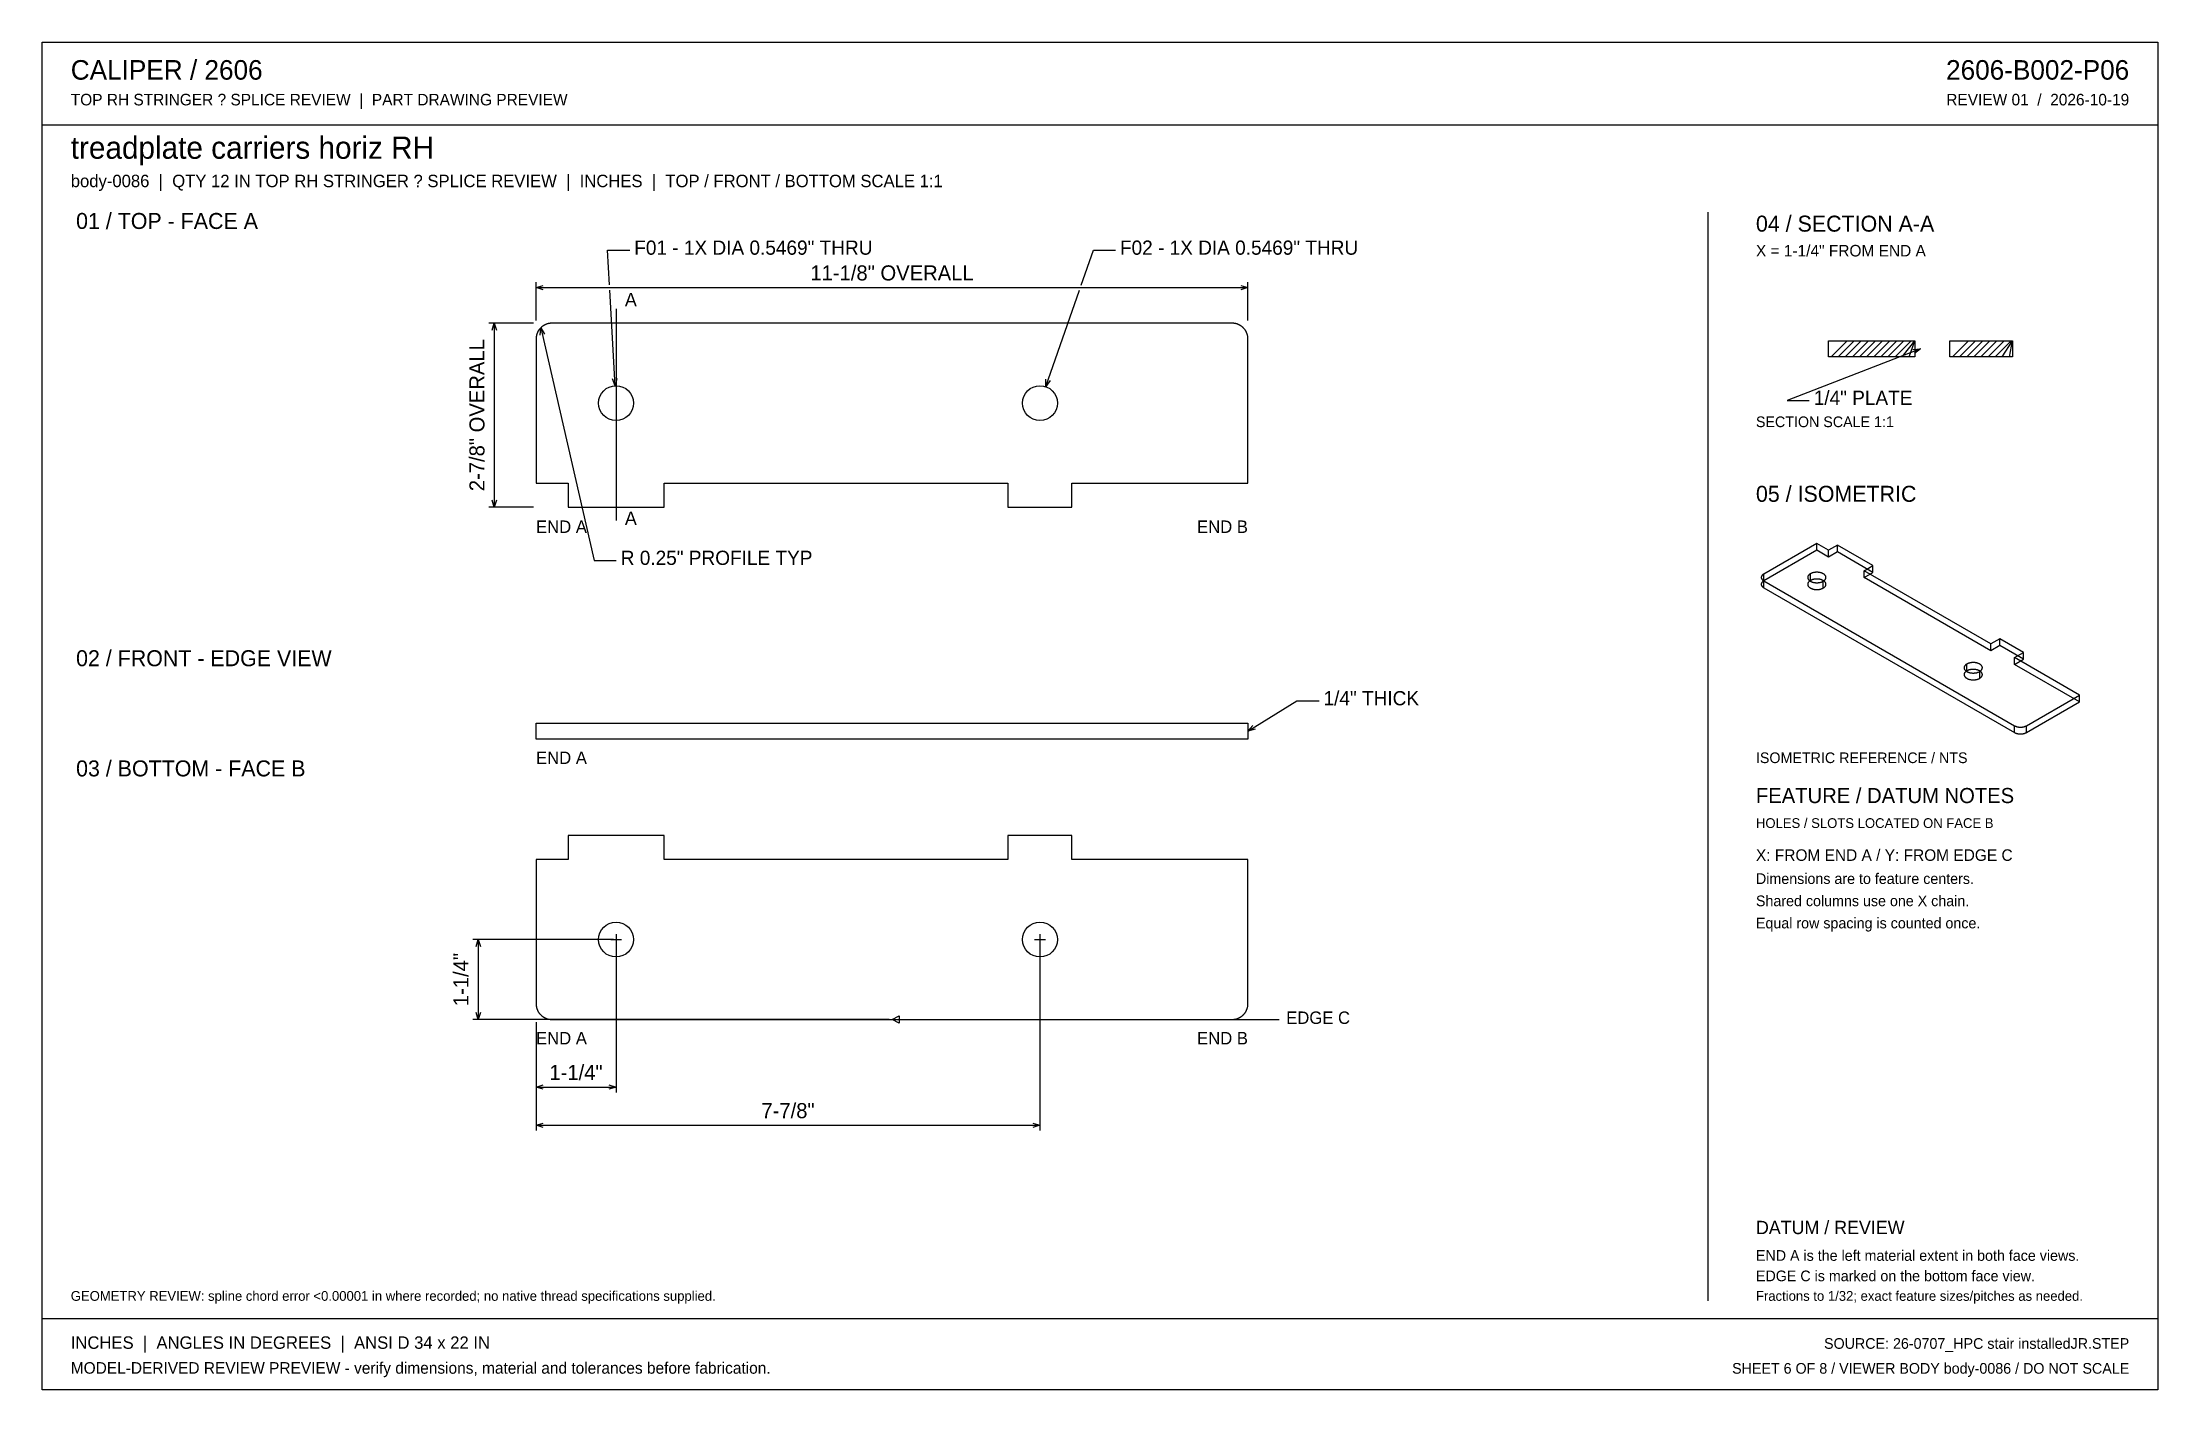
# Model space of a CAD drawing. Header units: inches. Extents: x 0.5 to 33.5, y 0.5 to 21.5.
import ezdxf
from ezdxf.enums import TextEntityAlignment as Align

# ---------------------------------------------------------------- set-up
doc = ezdxf.new("R2010")
doc.units = ezdxf.units.IN
doc.header["$MEASUREMENT"] = 0

msp = doc.modelspace()

# ---------------------------------------------------------------- texts
at = {"layer": 'ANNOTATION'}
for s, height, p in [('CALIPER / 2606', 0.30556, (0.917, 20.944)), ('TOP RH STRINGER ? SPLICE REVIEW  |  PART DRAWING PREVIEW', 0.18056, (0.917, 20.542)), ('treadplate carriers horiz RH', 0.34722, (0.917, 19.708)), ('body-0086  |  QTY 12 IN TOP RH STRINGER ? SPLICE REVIEW  |  INCHES  |  TOP / FRONT / BOTTOM SCALE 1:1', 0.194444, (0.917, 19.264)), ('01 / TOP - FACE A', 0.25, (1, 18.611)), ('04 / SECTION A-A', 0.25, (27.25, 18.569)), ('F01 - 1X DIA 0.5469" THRU', 0.22222, (9.722, 18.208)), ('F02 - 1X DIA 0.5469" THRU', 0.22222, (17.312, 18.208)), ('X = 1-1/4" FROM END A', 0.18056, (27.25, 18.181)), ('A', 0.208, (9.576, 17.403)), ('1/4" PLATE', 0.2222, (28.153, 15.861)), ('SECTION SCALE 1:1', 0.16667, (27.25, 15.514)), ('05 / ISOMETRIC', 0.25, (27.25, 14.347)), ('END A', 0.1944, (8.188, 13.861)), ('A', 0.208, (9.576, 13.986)), ('R 0.25" PROFILE TYP', 0.22222, (9.511, 13.361)), ('02 / FRONT - EDGE VIEW', 0.25, (1, 11.778)), ('1/4" THICK', 0.2222, (20.493, 11.167)), ('03 / BOTTOM - FACE B', 0.25, (1, 10.056)), ('END A', 0.1944, (8.188, 10.25)), ('ISOMETRIC REFERENCE / NTS', 0.16667, (27.25, 10.264)), ('FEATURE / DATUM NOTES', 0.23611, (27.25, 9.639)), ('HOLES / SLOTS LOCATED ON FACE B', 0.15278, (27.25, 9.25)), ('X: FROM END A / Y: FROM EDGE C', 0.18056, (27.25, 8.736)), ('Dimensions are to feature centers.', 0.16667, (27.25, 8.375)), ('Shared columns use one X chain.', 0.16667, (27.25, 8.028)), ('Equal row spacing is counted once.', 0.16667, (27.25, 7.681)), ('EDGE C', 0.1944, (19.91, 6.188)), ('END A', 0.1944, (8.188, 5.868)), ('DATUM / REVIEW', 0.20833, (27.25, 2.903)), ('END A is the left material extent in both face views.', 0.16667, (27.25, 2.486)), ('EDGE C is marked on the bottom face view.', 0.16667, (27.25, 2.167)), ('GEOMETRY REVIEW: spline chord error <0.00001 in where recorded; no native thread specifications supplied.', 0.152778, (0.917, 1.861)), ('Fractions to 1/32; exact feature sizes/pitches as needed.', 0.15278, (27.25, 1.861)), ('INCHES  |  ANGLES IN DEGREES  |  ANSI D 34 x 22 IN', 0.19444, (0.917, 1.111)), ('MODEL-DERIVED REVIEW PREVIEW - verify dimensions, material and tolerances before fabrication.', 0.18056, (0.917, 0.722))]:
    msp.add_text(s, height=height, dxfattribs=at).set_placement(p)
for s, height, p in [('2606-B002-P06', 0.30556, (33.083, 20.944)), ('REVIEW 01  /  2026-10-19', 0.18056, (33.083, 20.542)), ('END B', 0.1944, (19.312, 13.861)), ('END B', 0.1944, (19.312, 5.868)), ('SOURCE: 26-0707_HPC stair installedJR.STEP', 0.16667, (33.083, 1.111)), ('SHEET 6 OF 8 / VIEWER BODY body-0086 / DO NOT SCALE', 0.16667, (33.083, 0.722))]:
    msp.add_text(s, height=height, dxfattribs=at).set_placement(p, align=Align.RIGHT)
for s, height, p in [('11-1/8" OVERALL', 0.23611, (13.75, 17.806)), ('1-1/4"', 0.2361, (8.812, 5.312)), ('7-7/8"', 0.2361, (12.125, 4.715))]:
    msp.add_text(s, height=height, dxfattribs=at).set_placement(p, align=Align.CENTER)
for s, height, p in [('2-7/8" OVERALL', 0.23611, (7.382, 15.701)), ('1-1/4"', 0.2361, (7.132, 6.882))]:
    msp.add_text(s, height=height, rotation=90, dxfattribs=at).set_placement(p, align=Align.CENTER)

# ---------------------------------------------------------------- linework, layer by layer
at = {"layer": 'ANNOTATION'}
for p, q in [((9.335, 17.736), (9.306, 18.278)), ((9.306, 18.278), (9.653, 18.278)), ((16.706, 17.734), (16.896, 18.278)), ((16.896, 18.278), (17.243, 18.278)), ((8.188, 17.181), (8.188, 17.778)), ((8.188, 17.694), (8.299, 17.729)), ((8.188, 17.694), (19.312, 17.694)), ((8.299, 17.66), (8.188, 17.694)), ((9.422, 16.162), (9.34, 17.653)), ((16.153, 16.147), (16.679, 17.655)), ((19.201, 17.729), (19.312, 17.694)), ((19.312, 17.694), (19.201, 17.66)), ((19.312, 17.181), (19.312, 17.778)), ((9.438, 17.361), (9.438, 14.056)), ((8.146, 17.139), (7.451, 17.139)), ((7.5, 17.028), (7.535, 17.139)), ((7.535, 17.139), (7.535, 14.264)), ((7.535, 17.139), (7.569, 17.028)), ((8.252, 16.95), (8.261, 17.066)), ((8.261, 17.066), (9.094, 13.431)), ((8.261, 17.066), (8.319, 16.965)), ((29.819, 16.736), (27.736, 15.931)), ((29.703, 16.728), (29.819, 16.736)), ((29.819, 16.736), (29.728, 16.664)), ((9.422, 16.162), (9.382, 16.271)), ((9.451, 16.275), (9.422, 16.162)), ((16.153, 16.147), (16.156, 16.263)), ((16.222, 16.241), (16.153, 16.147)), ((27.736, 15.931), (28.083, 15.931)), ((8.146, 14.264), (7.451, 14.264)), ((7.535, 14.264), (7.5, 14.375)), ((7.569, 14.375), (7.535, 14.264)), ((9.094, 13.431), (9.441, 13.431)), ((19.312, 10.764), (20.076, 11.236)), ((20.076, 11.236), (20.424, 11.236)), ((19.312, 10.764), (19.389, 10.852)), ((19.425, 10.793), (19.312, 10.764)), ((9.396, 7.507), (7.201, 7.507)), ((7.25, 7.396), (7.285, 7.507)), ((7.285, 7.507), (7.285, 6.257)), ((7.285, 7.507), (7.319, 7.396)), ((9.354, 7.507), (9.521, 7.507)), ((9.438, 7.59), (9.438, 7.424)), ((9.438, 7.465), (9.438, 5.118)), ((15.979, 7.507), (16.146, 7.507)), ((16.062, 7.59), (16.062, 7.424)), ((16.062, 7.465), (16.062, 4.521)), ((7.285, 6.257), (7.25, 6.368)), ((7.319, 6.368), (7.285, 6.257)), ((13.75, 6.257), (13.861, 6.312)), ((13.861, 6.312), (13.861, 6.201)), ((13.708, 6.257), (7.201, 6.257)), ((8.188, 6.215), (8.188, 5.118)), ((8.188, 6.215), (8.188, 4.521)), ((13.75, 6.257), (19.799, 6.257)), ((13.861, 6.201), (13.75, 6.257)), ((8.188, 5.201), (8.299, 5.236)), ((8.188, 5.201), (9.438, 5.201)), ((8.299, 5.167), (8.188, 5.201)), ((9.326, 5.236), (9.438, 5.201)), ((9.438, 5.201), (9.326, 5.167)), ((8.188, 4.604), (8.299, 4.639)), ((15.951, 4.639), (16.062, 4.604)), ((8.188, 4.604), (16.062, 4.604)), ((8.299, 4.569), (8.188, 4.604)), ((16.062, 4.604), (15.951, 4.569))]:
    msp.add_line(p, q, dxfattribs=at)
at = {"layer": 'OUTLINE'}
for p, q in [((0.472, 21.528), (33.528, 21.528)), ((0.472, 0.472), (0.472, 21.528)), ((33.528, 21.528), (33.528, 0.472)), ((0.472, 20.236), (33.528, 20.236)), ((26.5, 18.875), (26.5, 1.861)), ((8.189, 16.913), (8.188, 16.907)), ((8.188, 16.907), (8.188, 16.901)), ((8.188, 16.901), (8.188, 16.895)), ((8.188, 16.895), (8.188, 16.889)), ((8.188, 16.889), (8.188, 14.639)), ((8.19, 16.926), (8.189, 16.919)), ((8.189, 16.919), (8.189, 16.913)), ((8.191, 16.932), (8.19, 16.926)), ((8.192, 16.938), (8.191, 16.932)), ((8.194, 16.944), (8.192, 16.938)), ((8.195, 16.95), (8.194, 16.944)), ((8.197, 16.956), (8.195, 16.95)), ((8.198, 16.961), (8.197, 16.956)), ((8.2, 16.967), (8.198, 16.961)), ((8.202, 16.973), (8.2, 16.967)), ((8.204, 16.979), (8.202, 16.973)), ((8.207, 16.985), (8.204, 16.979)), ((8.209, 16.99), (8.207, 16.985)), ((8.212, 16.996), (8.209, 16.99)), ((8.214, 17.001), (8.212, 16.996)), ((8.217, 17.007), (8.214, 17.001)), ((8.22, 17.012), (8.217, 17.007)), ((8.223, 17.017), (8.22, 17.012)), ((8.226, 17.023), (8.223, 17.017)), ((8.23, 17.028), (8.226, 17.023)), ((8.233, 17.033), (8.23, 17.028)), ((8.237, 17.038), (8.233, 17.033)), ((8.24, 17.043), (8.237, 17.038)), ((8.244, 17.047), (8.24, 17.043)), ((8.248, 17.052), (8.244, 17.047)), ((8.252, 17.057), (8.248, 17.052)), ((8.256, 17.061), (8.252, 17.057)), ((8.261, 17.066), (8.256, 17.061)), ((8.265, 17.07), (8.261, 17.066)), ((8.27, 17.074), (8.265, 17.07)), ((8.274, 17.078), (8.27, 17.074)), ((8.279, 17.082), (8.274, 17.078)), ((8.284, 17.086), (8.279, 17.082)), ((8.289, 17.09), (8.284, 17.086)), ((8.294, 17.093), (8.289, 17.09)), ((8.299, 17.097), (8.294, 17.093)), ((8.304, 17.1), (8.299, 17.097)), ((8.309, 17.103), (8.304, 17.1)), ((8.314, 17.106), (8.309, 17.103)), ((8.32, 17.109), (8.314, 17.106)), ((8.325, 17.112), (8.32, 17.109)), ((8.331, 17.115), (8.325, 17.112)), ((8.336, 17.117), (8.331, 17.115)), ((8.342, 17.12), (8.336, 17.117)), ((8.348, 17.122), (8.342, 17.12)), ((8.353, 17.124), (8.348, 17.122)), ((8.359, 17.126), (8.353, 17.124)), ((8.365, 17.128), (8.359, 17.126)), ((8.371, 17.13), (8.365, 17.128)), ((8.377, 17.131), (8.371, 17.13)), ((8.383, 17.133), (8.377, 17.131)), ((8.389, 17.134), (8.383, 17.133)), ((8.395, 17.135), (8.389, 17.134)), ((8.401, 17.136), (8.395, 17.135)), ((8.407, 17.137), (8.401, 17.136)), ((8.413, 17.138), (8.407, 17.137)), ((8.419, 17.138), (8.413, 17.138)), ((8.425, 17.139), (8.419, 17.138)), ((8.431, 17.139), (8.425, 17.139)), ((8.438, 17.139), (8.431, 17.139)), ((19.062, 17.139), (8.438, 17.139)), ((19.069, 17.139), (19.062, 17.139)), ((19.075, 17.139), (19.069, 17.139)), ((19.081, 17.138), (19.075, 17.139)), ((19.087, 17.138), (19.081, 17.138)), ((19.093, 17.137), (19.087, 17.138)), ((19.099, 17.136), (19.093, 17.137)), ((19.105, 17.135), (19.099, 17.136)), ((19.111, 17.134), (19.105, 17.135)), ((19.117, 17.133), (19.111, 17.134)), ((19.123, 17.131), (19.117, 17.133)), ((19.129, 17.13), (19.123, 17.131)), ((19.135, 17.128), (19.129, 17.13)), ((19.141, 17.126), (19.135, 17.128)), ((19.147, 17.124), (19.141, 17.126)), ((19.152, 17.122), (19.147, 17.124)), ((19.158, 17.12), (19.152, 17.122)), ((19.164, 17.117), (19.158, 17.12)), ((19.169, 17.115), (19.164, 17.117)), ((19.175, 17.112), (19.169, 17.115)), ((19.18, 17.109), (19.175, 17.112)), ((19.186, 17.106), (19.18, 17.109)), ((19.191, 17.103), (19.186, 17.106)), ((19.196, 17.1), (19.191, 17.103)), ((19.201, 17.097), (19.196, 17.1)), ((19.206, 17.093), (19.201, 17.097)), ((19.211, 17.09), (19.206, 17.093)), ((19.216, 17.086), (19.211, 17.09)), ((19.221, 17.082), (19.216, 17.086)), ((19.226, 17.078), (19.221, 17.082)), ((19.23, 17.074), (19.226, 17.078)), ((19.235, 17.07), (19.23, 17.074)), ((19.239, 17.066), (19.235, 17.07)), ((19.244, 17.061), (19.239, 17.066)), ((19.248, 17.057), (19.244, 17.061)), ((19.252, 17.052), (19.248, 17.057)), ((19.256, 17.047), (19.252, 17.052)), ((19.26, 17.043), (19.256, 17.047)), ((19.263, 17.038), (19.26, 17.043)), ((19.267, 17.033), (19.263, 17.038)), ((19.27, 17.028), (19.267, 17.033)), ((19.274, 17.023), (19.27, 17.028)), ((19.277, 17.017), (19.274, 17.023)), ((19.28, 17.012), (19.277, 17.017)), ((19.283, 17.007), (19.28, 17.012)), ((19.286, 17.001), (19.283, 17.007)), ((19.288, 16.996), (19.286, 17.001)), ((19.291, 16.99), (19.288, 16.996)), ((19.293, 16.985), (19.291, 16.99)), ((19.296, 16.979), (19.293, 16.985)), ((19.298, 16.973), (19.296, 16.979)), ((19.3, 16.967), (19.298, 16.973)), ((19.302, 16.961), (19.3, 16.967)), ((19.303, 16.956), (19.302, 16.961)), ((19.305, 16.95), (19.303, 16.956)), ((19.306, 16.944), (19.305, 16.95)), ((19.308, 16.938), (19.306, 16.944)), ((19.309, 16.932), (19.308, 16.938)), ((19.31, 16.926), (19.309, 16.932)), ((19.311, 16.919), (19.31, 16.926)), ((19.311, 16.913), (19.311, 16.919)), ((19.312, 16.907), (19.311, 16.913)), ((19.312, 16.901), (19.312, 16.907)), ((19.312, 16.895), (19.312, 16.901)), ((19.312, 16.889), (19.312, 16.895)), ((19.312, 14.639), (19.312, 16.889)), ((28.382, 16.861), (29.734, 16.861)), ((28.382, 16.611), (28.382, 16.861)), ((28.424, 16.611), (28.674, 16.861)), ((28.535, 16.611), (28.785, 16.861)), ((28.646, 16.611), (28.896, 16.861)), ((28.757, 16.611), (29.007, 16.861)), ((28.868, 16.611), (29.118, 16.861)), ((28.979, 16.611), (29.229, 16.861)), ((29.09, 16.611), (29.34, 16.861)), ((29.201, 16.611), (29.451, 16.861)), ((29.312, 16.611), (29.562, 16.861)), ((29.424, 16.611), (29.674, 16.861)), ((29.535, 16.611), (29.734, 16.861)), ((29.646, 16.611), (29.734, 16.861)), ((29.734, 16.861), (29.734, 16.611)), ((30.28, 16.861), (31.257, 16.861)), ((30.28, 16.611), (30.28, 16.861)), ((30.322, 16.611), (30.572, 16.861)), ((30.433, 16.611), (30.683, 16.861)), ((30.544, 16.611), (30.794, 16.861)), ((30.655, 16.611), (30.905, 16.861)), ((30.766, 16.611), (31.016, 16.861)), ((30.878, 16.611), (31.128, 16.861)), ((30.989, 16.611), (31.239, 16.861)), ((31.1, 16.611), (31.257, 16.861)), ((31.211, 16.611), (31.257, 16.861)), ((31.257, 16.861), (31.257, 16.611)), ((29.734, 16.611), (28.382, 16.611)), ((31.257, 16.611), (30.28, 16.611)), ((8.188, 14.639), (8.688, 14.639)), ((8.688, 14.639), (8.688, 14.264)), ((10.188, 14.264), (10.188, 14.639)), ((10.188, 14.639), (15.562, 14.639)), ((15.562, 14.639), (15.562, 14.264)), ((16.562, 14.264), (16.562, 14.639)), ((16.562, 14.639), (19.312, 14.639)), ((8.688, 14.264), (10.188, 14.264)), ((15.562, 14.264), (16.562, 14.264)), ((28.202, 13.697), (27.372, 13.218)), ((28.202, 13.59), (27.372, 13.111)), ((28.202, 13.59), (28.202, 13.697)), ((28.386, 13.59), (28.202, 13.697)), ((28.386, 13.484), (28.202, 13.59)), ((28.524, 13.67), (28.386, 13.59)), ((28.386, 13.484), (28.386, 13.59)), ((28.524, 13.564), (28.386, 13.484)), ((29.078, 13.351), (28.524, 13.67)), ((28.524, 13.564), (28.524, 13.67)), ((29.078, 13.244), (28.524, 13.564)), ((28.101, 13.223), (28.096, 13.22)), ((28.106, 13.226), (28.101, 13.223)), ((28.101, 13.116), (28.101, 13.223)), ((28.111, 13.228), (28.106, 13.226)), ((28.117, 13.231), (28.111, 13.228)), ((28.122, 13.233), (28.117, 13.231)), ((28.128, 13.235), (28.122, 13.233)), ((28.134, 13.237), (28.128, 13.235)), ((28.141, 13.239), (28.134, 13.237)), ((28.147, 13.241), (28.141, 13.239)), ((28.153, 13.242), (28.147, 13.241)), ((28.16, 13.243), (28.153, 13.242)), ((28.167, 13.244), (28.16, 13.243)), ((28.174, 13.245), (28.167, 13.244)), ((28.181, 13.246), (28.174, 13.245)), ((28.188, 13.246), (28.181, 13.246)), ((28.195, 13.247), (28.188, 13.246)), ((28.202, 13.247), (28.195, 13.247)), ((28.209, 13.247), (28.202, 13.247)), ((28.216, 13.246), (28.209, 13.247)), ((28.222, 13.246), (28.216, 13.246)), ((28.229, 13.245), (28.222, 13.246)), ((28.236, 13.244), (28.229, 13.245)), ((28.243, 13.243), (28.236, 13.244)), ((28.25, 13.242), (28.243, 13.243)), ((28.256, 13.241), (28.25, 13.242)), ((28.263, 13.239), (28.256, 13.241)), ((28.269, 13.237), (28.263, 13.239)), ((28.275, 13.235), (28.269, 13.237)), ((28.281, 13.233), (28.275, 13.235)), ((28.287, 13.231), (28.281, 13.233)), ((28.292, 13.228), (28.287, 13.231)), ((28.297, 13.226), (28.292, 13.228)), ((28.302, 13.223), (28.297, 13.226)), ((28.307, 13.22), (28.302, 13.223)), ((28.939, 13.271), (29.078, 13.351)), ((30.922, 12.126), (28.939, 13.271)), ((28.939, 13.165), (28.939, 13.271)), ((28.939, 13.165), (29.078, 13.244)), ((29.078, 13.244), (29.078, 13.351)), ((27.334, 13.17), (27.333, 13.168)), ((27.333, 13.168), (27.333, 13.166)), ((27.333, 13.166), (27.333, 13.165)), ((27.333, 13.165), (27.333, 13.163)), ((27.333, 13.163), (27.333, 13.161)), ((27.333, 13.161), (27.334, 13.159)), ((27.334, 13.064), (27.333, 13.062)), ((27.333, 13.062), (27.333, 13.06)), ((27.333, 13.06), (27.333, 13.058)), ((27.333, 13.058), (27.333, 13.056)), ((27.333, 13.056), (27.333, 13.054)), ((27.333, 13.054), (27.334, 13.052)), ((27.335, 13.176), (27.334, 13.174)), ((27.334, 13.174), (27.334, 13.172)), ((27.334, 13.172), (27.334, 13.17)), ((27.334, 13.159), (27.334, 13.157)), ((27.334, 13.157), (27.334, 13.155)), ((27.334, 13.155), (27.335, 13.153)), ((27.335, 13.069), (27.334, 13.067)), ((27.334, 13.067), (27.334, 13.065)), ((27.334, 13.065), (27.334, 13.064)), ((27.334, 13.052), (27.334, 13.051)), ((27.334, 13.051), (27.334, 13.049)), ((27.334, 13.049), (27.335, 13.047)), ((27.336, 13.179), (27.335, 13.177)), ((27.335, 13.177), (27.335, 13.176)), ((27.335, 13.153), (27.335, 13.152)), ((27.335, 13.152), (27.336, 13.15)), ((27.336, 13.073), (27.335, 13.071)), ((27.335, 13.071), (27.335, 13.069)), ((27.335, 13.047), (27.335, 13.045)), ((27.335, 13.045), (27.336, 13.043)), ((27.337, 13.181), (27.336, 13.179)), ((27.336, 13.15), (27.337, 13.148)), ((27.337, 13.075), (27.336, 13.073)), ((27.336, 13.043), (27.337, 13.042)), ((27.338, 13.185), (27.337, 13.183)), ((27.337, 13.183), (27.337, 13.181)), ((27.337, 13.148), (27.337, 13.146)), ((27.337, 13.146), (27.338, 13.144)), ((27.338, 13.078), (27.337, 13.076)), ((27.337, 13.076), (27.337, 13.075)), ((27.337, 13.042), (27.337, 13.04)), ((27.337, 13.04), (27.338, 13.038)), ((27.339, 13.186), (27.338, 13.185)), ((27.338, 13.144), (27.339, 13.143)), ((27.339, 13.08), (27.338, 13.078)), ((27.338, 13.038), (27.339, 13.036)), ((27.34, 13.188), (27.339, 13.186)), ((27.339, 13.143), (27.34, 13.141)), ((27.34, 13.082), (27.339, 13.08)), ((27.339, 13.036), (27.34, 13.034)), ((27.341, 13.19), (27.34, 13.188)), ((27.34, 13.141), (27.341, 13.139)), ((27.341, 13.083), (27.34, 13.082)), ((27.34, 13.034), (27.341, 13.033)), ((27.342, 13.192), (27.341, 13.19)), ((27.341, 13.139), (27.342, 13.137)), ((27.342, 13.085), (27.341, 13.083)), ((27.341, 13.033), (27.342, 13.031)), ((27.343, 13.193), (27.342, 13.192)), ((27.342, 13.137), (27.343, 13.136)), ((27.343, 13.087), (27.342, 13.085)), ((27.342, 13.031), (27.343, 13.029)), ((27.345, 13.195), (27.343, 13.193)), ((27.343, 13.136), (27.345, 13.134)), ((27.345, 13.089), (27.343, 13.087)), ((27.343, 13.029), (27.345, 13.027)), ((27.346, 13.197), (27.345, 13.195)), ((27.345, 13.134), (27.346, 13.132)), ((27.346, 13.09), (27.345, 13.089)), ((27.345, 13.027), (27.346, 13.026)), ((27.347, 13.198), (27.346, 13.197)), ((27.346, 13.132), (27.347, 13.131)), ((27.347, 13.092), (27.346, 13.09)), ((27.346, 13.026), (27.347, 13.024)), ((27.349, 13.2), (27.347, 13.198)), ((27.347, 13.131), (27.349, 13.129)), ((27.349, 13.094), (27.347, 13.092)), ((27.347, 13.024), (27.349, 13.023)), ((27.35, 13.202), (27.349, 13.2)), ((27.349, 13.129), (27.35, 13.127)), ((27.35, 13.095), (27.349, 13.094)), ((27.349, 13.023), (27.35, 13.021)), ((27.352, 13.203), (27.35, 13.202)), ((27.35, 13.127), (27.352, 13.126)), ((27.352, 13.097), (27.35, 13.095)), ((27.35, 13.021), (27.352, 13.019)), ((27.354, 13.205), (27.352, 13.203)), ((27.352, 13.126), (27.354, 13.124)), ((27.354, 13.098), (27.352, 13.097)), ((27.352, 13.019), (27.354, 13.018)), ((27.355, 13.206), (27.354, 13.205)), ((27.354, 13.124), (27.355, 13.123)), ((27.355, 13.1), (27.354, 13.098)), ((27.354, 13.018), (27.355, 13.016)), ((27.357, 13.208), (27.355, 13.206)), ((27.355, 13.123), (27.357, 13.121)), ((27.357, 13.101), (27.355, 13.1)), ((27.355, 13.016), (27.357, 13.015)), ((27.359, 13.209), (27.357, 13.208)), ((27.357, 13.121), (27.359, 13.12)), ((27.359, 13.103), (27.357, 13.101)), ((27.357, 13.015), (27.359, 13.013)), ((27.361, 13.211), (27.359, 13.209)), ((27.359, 13.12), (27.361, 13.118)), ((27.361, 13.104), (27.359, 13.103)), ((27.359, 13.013), (27.361, 13.012)), ((27.363, 13.212), (27.361, 13.211)), ((27.361, 13.118), (27.363, 13.117)), ((27.363, 13.106), (27.361, 13.104)), ((27.361, 13.012), (27.363, 13.01)), ((27.365, 13.214), (27.363, 13.212)), ((27.363, 13.117), (27.365, 13.115)), ((27.365, 13.107), (27.363, 13.106)), ((27.363, 13.01), (27.365, 13.009)), ((27.367, 13.215), (27.365, 13.214)), ((27.365, 13.115), (27.367, 13.114)), ((27.367, 13.109), (27.365, 13.107)), ((27.365, 13.009), (27.367, 13.007)), ((27.369, 13.216), (27.367, 13.215)), ((27.367, 13.114), (27.369, 13.113)), ((27.369, 13.11), (27.367, 13.109)), ((27.367, 13.007), (27.369, 13.006)), ((27.372, 13.218), (27.369, 13.216)), ((27.369, 13.113), (27.372, 13.111)), ((27.372, 13.111), (27.369, 13.11)), ((27.369, 13.006), (27.372, 13.005)), ((27.372, 13.111), (27.372, 13.218)), ((27.372, 13.111), (31.291, 10.848)), ((27.372, 13.005), (27.372, 13.111)), ((27.372, 13.005), (31.291, 10.742)), ((28.06, 13.173), (28.059, 13.169)), ((28.059, 13.169), (28.059, 13.165)), ((28.059, 13.165), (28.059, 13.16)), ((28.059, 13.16), (28.06, 13.156)), ((28.06, 13.066), (28.059, 13.062)), ((28.059, 13.062), (28.059, 13.058)), ((28.059, 13.058), (28.059, 13.054)), ((28.059, 13.054), (28.06, 13.05)), ((28.062, 13.181), (28.06, 13.177)), ((28.06, 13.177), (28.06, 13.173)), ((28.06, 13.156), (28.06, 13.152)), ((28.06, 13.152), (28.062, 13.148)), ((28.062, 13.074), (28.06, 13.07)), ((28.06, 13.07), (28.06, 13.066)), ((28.06, 13.05), (28.06, 13.046)), ((28.06, 13.046), (28.062, 13.042)), ((28.063, 13.185), (28.062, 13.181)), ((28.062, 13.148), (28.063, 13.144)), ((28.063, 13.078), (28.062, 13.074)), ((28.062, 13.042), (28.063, 13.038)), ((28.065, 13.188), (28.063, 13.185)), ((28.063, 13.144), (28.065, 13.141)), ((28.065, 13.082), (28.063, 13.078)), ((28.063, 13.038), (28.065, 13.034)), ((28.067, 13.192), (28.065, 13.188)), ((28.065, 13.141), (28.067, 13.137)), ((28.067, 13.086), (28.065, 13.082)), ((28.065, 13.034), (28.067, 13.03)), ((28.07, 13.196), (28.067, 13.192)), ((28.067, 13.137), (28.07, 13.133)), ((28.07, 13.09), (28.067, 13.086)), ((28.067, 13.03), (28.07, 13.026)), ((28.073, 13.2), (28.07, 13.196)), ((28.07, 13.133), (28.073, 13.129)), ((28.073, 13.093), (28.07, 13.09)), ((28.07, 13.026), (28.073, 13.023)), ((28.076, 13.203), (28.073, 13.2)), ((28.073, 13.129), (28.076, 13.126)), ((28.076, 13.097), (28.073, 13.093)), ((28.073, 13.023), (28.076, 13.019)), ((28.079, 13.207), (28.076, 13.203)), ((28.076, 13.126), (28.079, 13.122)), ((28.079, 13.1), (28.076, 13.097)), ((28.076, 13.019), (28.079, 13.016)), ((28.083, 13.21), (28.079, 13.207)), ((28.079, 13.122), (28.083, 13.119)), ((28.083, 13.104), (28.079, 13.1)), ((28.079, 13.016), (28.083, 13.012)), ((28.087, 13.214), (28.083, 13.21)), ((28.083, 13.119), (28.087, 13.115)), ((28.087, 13.107), (28.083, 13.104)), ((28.083, 13.012), (28.087, 13.009)), ((28.091, 13.217), (28.087, 13.214)), ((28.087, 13.115), (28.091, 13.112)), ((28.091, 13.11), (28.087, 13.107)), ((28.087, 13.009), (28.091, 13.006)), ((28.096, 13.22), (28.091, 13.217)), ((28.096, 13.113), (28.091, 13.11)), ((28.091, 13.112), (28.096, 13.109)), ((28.091, 13.006), (28.096, 13.003)), ((28.101, 13.116), (28.096, 13.113)), ((28.096, 13.109), (28.101, 13.106)), ((28.096, 13.003), (28.101, 13)), ((28.106, 13.119), (28.101, 13.116)), ((28.101, 13.106), (28.106, 13.103)), ((28.101, 13), (28.106, 12.997)), ((28.111, 13.122), (28.106, 13.119)), ((28.106, 13.103), (28.111, 13.101)), ((28.106, 12.997), (28.111, 12.994)), ((28.117, 13.124), (28.111, 13.122)), ((28.111, 13.101), (28.117, 13.098)), ((28.111, 12.994), (28.117, 12.992)), ((28.122, 13.126), (28.117, 13.124)), ((28.117, 13.098), (28.122, 13.096)), ((28.117, 12.992), (28.122, 12.99)), ((28.128, 13.129), (28.122, 13.126)), ((28.122, 13.096), (28.128, 13.094)), ((28.122, 12.99), (28.128, 12.987)), ((28.134, 13.131), (28.128, 13.129)), ((28.128, 13.094), (28.134, 13.092)), ((28.128, 12.987), (28.134, 12.985)), ((28.141, 13.132), (28.134, 13.131)), ((28.134, 13.092), (28.141, 13.09)), ((28.134, 12.985), (28.141, 12.984)), ((28.147, 13.134), (28.141, 13.132)), ((28.141, 13.09), (28.147, 13.088)), ((28.141, 12.984), (28.147, 12.982)), ((28.153, 13.136), (28.147, 13.134)), ((28.147, 13.088), (28.153, 13.087)), ((28.147, 12.982), (28.153, 12.98)), ((28.16, 13.137), (28.153, 13.136)), ((28.153, 13.087), (28.16, 13.086)), ((28.153, 12.98), (28.16, 12.979)), ((28.167, 13.138), (28.16, 13.137)), ((28.16, 13.086), (28.167, 13.085)), ((28.16, 12.979), (28.167, 12.978)), ((28.174, 13.139), (28.167, 13.138)), ((28.167, 13.085), (28.174, 13.084)), ((28.167, 12.978), (28.174, 12.977)), ((28.181, 13.139), (28.174, 13.139)), ((28.174, 13.084), (28.181, 13.083)), ((28.174, 12.977), (28.181, 12.977)), ((28.188, 13.14), (28.181, 13.139)), ((28.181, 13.083), (28.188, 13.083)), ((28.181, 12.977), (28.188, 12.976)), ((28.195, 13.14), (28.188, 13.14)), ((28.188, 13.083), (28.195, 13.082)), ((28.188, 12.976), (28.195, 12.976)), ((28.202, 13.14), (28.195, 13.14)), ((28.195, 13.082), (28.202, 13.082)), ((28.195, 12.976), (28.202, 12.976)), ((28.209, 13.14), (28.202, 13.14)), ((28.202, 13.082), (28.209, 13.082)), ((28.202, 12.976), (28.209, 12.976)), ((28.216, 13.14), (28.209, 13.14)), ((28.209, 13.082), (28.216, 13.083)), ((28.209, 12.976), (28.216, 12.976)), ((28.222, 13.139), (28.216, 13.14)), ((28.216, 13.083), (28.222, 13.083)), ((28.216, 12.976), (28.222, 12.977)), ((28.229, 13.139), (28.222, 13.139)), ((28.222, 13.083), (28.229, 13.084)), ((28.222, 12.977), (28.229, 12.977)), ((28.236, 13.138), (28.229, 13.139)), ((28.229, 13.084), (28.236, 13.085)), ((28.229, 12.977), (28.236, 12.978)), ((28.243, 13.137), (28.236, 13.138)), ((28.236, 13.085), (28.243, 13.086)), ((28.236, 12.978), (28.243, 12.979)), ((28.25, 13.136), (28.243, 13.137)), ((28.243, 13.086), (28.25, 13.087)), ((28.243, 12.979), (28.25, 12.98)), ((28.256, 13.134), (28.25, 13.136)), ((28.25, 13.087), (28.256, 13.088)), ((28.25, 12.98), (28.256, 12.982)), ((28.263, 13.132), (28.256, 13.134)), ((28.256, 13.088), (28.263, 13.09)), ((28.256, 12.982), (28.263, 12.984)), ((28.269, 13.131), (28.263, 13.132)), ((28.263, 13.09), (28.269, 13.092)), ((28.263, 12.984), (28.269, 12.985)), ((28.275, 13.129), (28.269, 13.131)), ((28.269, 13.092), (28.275, 13.094)), ((28.269, 12.985), (28.275, 12.987)), ((28.281, 13.126), (28.275, 13.129)), ((28.275, 13.094), (28.281, 13.096)), ((28.275, 12.987), (28.281, 12.99)), ((28.287, 13.124), (28.281, 13.126)), ((28.281, 13.096), (28.287, 13.098)), ((28.281, 12.99), (28.287, 12.992)), ((28.292, 13.122), (28.287, 13.124)), ((28.287, 13.098), (28.292, 13.101)), ((28.287, 12.992), (28.292, 12.994)), ((28.297, 13.119), (28.292, 13.122)), ((28.292, 13.101), (28.297, 13.103)), ((28.292, 12.994), (28.297, 12.997)), ((28.302, 13.116), (28.297, 13.119)), ((28.297, 13.103), (28.302, 13.106)), ((28.297, 12.997), (28.302, 13)), ((28.307, 13.113), (28.302, 13.116)), ((28.302, 13.106), (28.307, 13.109)), ((28.302, 13), (28.302, 13.106)), ((28.302, 13), (28.307, 13.003)), ((28.312, 13.217), (28.307, 13.22)), ((28.312, 13.11), (28.307, 13.113)), ((28.307, 13.109), (28.312, 13.112)), ((28.307, 13.003), (28.312, 13.006)), ((28.316, 13.214), (28.312, 13.217)), ((28.312, 13.112), (28.316, 13.115)), ((28.316, 13.107), (28.312, 13.11)), ((28.312, 13.006), (28.316, 13.009)), ((28.32, 13.21), (28.316, 13.214)), ((28.316, 13.115), (28.32, 13.119)), ((28.32, 13.104), (28.316, 13.107)), ((28.316, 13.009), (28.32, 13.012)), ((28.324, 13.207), (28.32, 13.21)), ((28.32, 13.119), (28.324, 13.122)), ((28.324, 13.1), (28.32, 13.104)), ((28.32, 13.012), (28.324, 13.016)), ((28.327, 13.203), (28.324, 13.207)), ((28.324, 13.122), (28.327, 13.126)), ((28.327, 13.097), (28.324, 13.1)), ((28.324, 13.016), (28.327, 13.019)), ((28.331, 13.2), (28.327, 13.203)), ((28.327, 13.126), (28.331, 13.129)), ((28.331, 13.093), (28.327, 13.097)), ((28.327, 13.019), (28.331, 13.023)), ((28.333, 13.196), (28.331, 13.2)), ((28.331, 13.129), (28.333, 13.133)), ((28.333, 13.09), (28.331, 13.093)), ((28.331, 13.023), (28.333, 13.026)), ((28.336, 13.192), (28.333, 13.196)), ((28.333, 13.133), (28.336, 13.137)), ((28.336, 13.086), (28.333, 13.09)), ((28.333, 13.026), (28.336, 13.03)), ((28.338, 13.188), (28.336, 13.192)), ((28.336, 13.137), (28.338, 13.141)), ((28.338, 13.082), (28.336, 13.086)), ((28.336, 13.03), (28.338, 13.034)), ((28.34, 13.185), (28.338, 13.188)), ((28.338, 13.141), (28.34, 13.144)), ((28.34, 13.078), (28.338, 13.082)), ((28.338, 13.034), (28.34, 13.038)), ((28.341, 13.181), (28.34, 13.185)), ((28.34, 13.144), (28.341, 13.148)), ((28.341, 13.074), (28.34, 13.078)), ((28.34, 13.038), (28.341, 13.042)), ((28.343, 13.177), (28.341, 13.181)), ((28.341, 13.148), (28.343, 13.152)), ((28.343, 13.07), (28.341, 13.074)), ((28.341, 13.042), (28.343, 13.046)), ((28.344, 13.173), (28.343, 13.177)), ((28.343, 13.152), (28.344, 13.156)), ((28.344, 13.066), (28.343, 13.07)), ((28.343, 13.046), (28.344, 13.05)), ((28.344, 13.169), (28.344, 13.173)), ((28.344, 13.165), (28.344, 13.169)), ((28.344, 13.16), (28.344, 13.165)), ((28.344, 13.156), (28.344, 13.16)), ((28.344, 13.062), (28.344, 13.066)), ((28.344, 13.058), (28.344, 13.062)), ((28.344, 13.054), (28.344, 13.058)), ((28.344, 13.05), (28.344, 13.054)), ((30.922, 12.02), (28.939, 13.165)), ((31.061, 12.206), (30.922, 12.126)), ((30.922, 12.02), (30.922, 12.126)), ((31.061, 12.1), (30.922, 12.02)), ((31.061, 12.1), (31.061, 12.206)), ((31.429, 11.993), (31.061, 12.206)), ((31.429, 11.887), (31.061, 12.1)), ((31.291, 11.913), (31.429, 11.993)), ((32.306, 11.327), (31.291, 11.913)), ((31.291, 11.807), (31.291, 11.913)), ((31.429, 11.887), (31.429, 11.993)), ((30.504, 11.762), (30.503, 11.757)), ((30.503, 11.757), (30.503, 11.753)), ((30.503, 11.753), (30.503, 11.749)), ((30.503, 11.749), (30.504, 11.745)), ((30.504, 11.655), (30.503, 11.651)), ((30.503, 11.651), (30.503, 11.647)), ((30.503, 11.647), (30.503, 11.643)), ((30.503, 11.643), (30.504, 11.639)), ((30.506, 11.77), (30.504, 11.766)), ((30.504, 11.766), (30.504, 11.762)), ((30.504, 11.745), (30.504, 11.741)), ((30.504, 11.741), (30.506, 11.737)), ((30.506, 11.663), (30.504, 11.659)), ((30.504, 11.659), (30.504, 11.655)), ((30.504, 11.639), (30.504, 11.635)), ((30.504, 11.635), (30.506, 11.631)), ((30.507, 11.773), (30.506, 11.77)), ((30.506, 11.737), (30.507, 11.733)), ((30.507, 11.667), (30.506, 11.663)), ((30.506, 11.631), (30.507, 11.627)), ((30.509, 11.777), (30.507, 11.773)), ((30.507, 11.733), (30.509, 11.73)), ((30.509, 11.671), (30.507, 11.667)), ((30.507, 11.627), (30.509, 11.623)), ((30.511, 11.781), (30.509, 11.777)), ((30.509, 11.73), (30.511, 11.726)), ((30.511, 11.675), (30.509, 11.671)), ((30.509, 11.623), (30.511, 11.619)), ((30.514, 11.785), (30.511, 11.781)), ((30.511, 11.726), (30.514, 11.722)), ((30.514, 11.678), (30.511, 11.675)), ((30.511, 11.619), (30.514, 11.615)), ((30.517, 11.789), (30.514, 11.785)), ((30.514, 11.722), (30.517, 11.718)), ((30.517, 11.682), (30.514, 11.678)), ((30.514, 11.615), (30.517, 11.612)), ((30.52, 11.792), (30.517, 11.789)), ((30.517, 11.718), (30.52, 11.715)), ((30.52, 11.686), (30.517, 11.682)), ((30.517, 11.612), (30.52, 11.608)), ((30.523, 11.796), (30.52, 11.792)), ((30.52, 11.715), (30.523, 11.711)), ((30.523, 11.689), (30.52, 11.686)), ((30.52, 11.608), (30.523, 11.605)), ((30.527, 11.799), (30.523, 11.796)), ((30.523, 11.711), (30.527, 11.708)), ((30.527, 11.693), (30.523, 11.689)), ((30.523, 11.605), (30.527, 11.601)), ((30.531, 11.803), (30.527, 11.799)), ((30.527, 11.708), (30.531, 11.704)), ((30.531, 11.696), (30.527, 11.693)), ((30.527, 11.601), (30.531, 11.598)), ((30.535, 11.806), (30.531, 11.803)), ((30.531, 11.704), (30.535, 11.701)), ((30.535, 11.699), (30.531, 11.696)), ((30.531, 11.598), (30.535, 11.595)), ((30.54, 11.809), (30.535, 11.806)), ((30.54, 11.702), (30.535, 11.699)), ((30.535, 11.701), (30.54, 11.698)), ((30.535, 11.595), (30.54, 11.592)), ((30.545, 11.812), (30.54, 11.809)), ((30.545, 11.705), (30.54, 11.702)), ((30.54, 11.698), (30.545, 11.695)), ((30.54, 11.592), (30.545, 11.589)), ((30.55, 11.814), (30.545, 11.812)), ((30.545, 11.705), (30.545, 11.812)), ((30.55, 11.708), (30.545, 11.705)), ((30.545, 11.695), (30.55, 11.692)), ((30.545, 11.589), (30.55, 11.586)), ((30.555, 11.817), (30.55, 11.814)), ((30.555, 11.711), (30.55, 11.708)), ((30.55, 11.692), (30.555, 11.69)), ((30.55, 11.586), (30.555, 11.583)), ((30.561, 11.82), (30.555, 11.817)), ((30.561, 11.713), (30.555, 11.711)), ((30.555, 11.69), (30.561, 11.687)), ((30.555, 11.583), (30.561, 11.581)), ((30.566, 11.822), (30.561, 11.82)), ((30.566, 11.715), (30.561, 11.713)), ((30.561, 11.687), (30.566, 11.685)), ((30.561, 11.581), (30.566, 11.578)), ((30.572, 11.824), (30.566, 11.822)), ((30.572, 11.718), (30.566, 11.715)), ((30.566, 11.685), (30.572, 11.683)), ((30.566, 11.578), (30.572, 11.576)), ((30.578, 11.826), (30.572, 11.824)), ((30.578, 11.72), (30.572, 11.718)), ((30.572, 11.683), (30.578, 11.681)), ((30.572, 11.576), (30.578, 11.574)), ((30.585, 11.828), (30.578, 11.826)), ((30.585, 11.721), (30.578, 11.72)), ((30.578, 11.681), (30.585, 11.679)), ((30.578, 11.574), (30.585, 11.572)), ((30.591, 11.83), (30.585, 11.828)), ((30.591, 11.723), (30.585, 11.721)), ((30.585, 11.679), (30.591, 11.677)), ((30.585, 11.572), (30.591, 11.571)), ((30.597, 11.831), (30.591, 11.83)), ((30.597, 11.724), (30.591, 11.723)), ((30.591, 11.677), (30.597, 11.676)), ((30.591, 11.571), (30.597, 11.569)), ((30.604, 11.832), (30.597, 11.831)), ((30.604, 11.726), (30.597, 11.724)), ((30.597, 11.676), (30.604, 11.675)), ((30.611, 11.833), (30.604, 11.832)), ((30.611, 11.727), (30.604, 11.726)), ((30.604, 11.675), (30.611, 11.674)), ((30.618, 11.834), (30.611, 11.833)), ((30.618, 11.728), (30.611, 11.727)), ((30.611, 11.674), (30.618, 11.673)), ((30.625, 11.835), (30.618, 11.834)), ((30.625, 11.728), (30.618, 11.728)), ((30.618, 11.673), (30.625, 11.672)), ((30.632, 11.835), (30.625, 11.835)), ((30.632, 11.729), (30.625, 11.728)), ((30.625, 11.672), (30.632, 11.671)), ((30.639, 11.836), (30.632, 11.835)), ((30.639, 11.729), (30.632, 11.729)), ((30.632, 11.671), (30.639, 11.671)), ((30.646, 11.836), (30.639, 11.836)), ((30.646, 11.729), (30.639, 11.729)), ((30.639, 11.671), (30.646, 11.671)), ((30.653, 11.836), (30.646, 11.836)), ((30.653, 11.729), (30.646, 11.729)), ((30.646, 11.671), (30.653, 11.671)), ((30.659, 11.835), (30.653, 11.836)), ((30.659, 11.729), (30.653, 11.729)), ((30.653, 11.671), (30.659, 11.671)), ((30.666, 11.835), (30.659, 11.835)), ((30.666, 11.728), (30.659, 11.729)), ((30.659, 11.671), (30.666, 11.672)), ((30.673, 11.834), (30.666, 11.835)), ((30.673, 11.728), (30.666, 11.728)), ((30.666, 11.672), (30.673, 11.673)), ((30.68, 11.833), (30.673, 11.834)), ((30.68, 11.727), (30.673, 11.728)), ((30.673, 11.673), (30.68, 11.674)), ((30.687, 11.832), (30.68, 11.833)), ((30.687, 11.726), (30.68, 11.727)), ((30.68, 11.674), (30.687, 11.675)), ((30.694, 11.831), (30.687, 11.832)), ((30.694, 11.724), (30.687, 11.726)), ((30.687, 11.675), (30.694, 11.676)), ((30.7, 11.83), (30.694, 11.831)), ((30.7, 11.723), (30.694, 11.724)), ((30.694, 11.676), (30.7, 11.677)), ((30.694, 11.569), (30.7, 11.571)), ((30.707, 11.828), (30.7, 11.83)), ((30.707, 11.721), (30.7, 11.723)), ((30.7, 11.677), (30.707, 11.679)), ((30.7, 11.571), (30.707, 11.572)), ((30.713, 11.826), (30.707, 11.828)), ((30.713, 11.72), (30.707, 11.721)), ((30.707, 11.679), (30.713, 11.681)), ((30.707, 11.572), (30.713, 11.574)), ((30.719, 11.824), (30.713, 11.826)), ((30.719, 11.718), (30.713, 11.72)), ((30.713, 11.681), (30.719, 11.683)), ((30.713, 11.574), (30.719, 11.576)), ((30.725, 11.822), (30.719, 11.824)), ((30.725, 11.715), (30.719, 11.718)), ((30.719, 11.683), (30.725, 11.685)), ((30.719, 11.576), (30.725, 11.578)), ((30.73, 11.82), (30.725, 11.822)), ((30.73, 11.713), (30.725, 11.715)), ((30.725, 11.685), (30.73, 11.687)), ((30.725, 11.578), (30.73, 11.581)), ((30.736, 11.817), (30.73, 11.82)), ((30.736, 11.711), (30.73, 11.713)), ((30.73, 11.687), (30.736, 11.69)), ((30.73, 11.581), (30.736, 11.583)), ((30.741, 11.814), (30.736, 11.817)), ((30.741, 11.708), (30.736, 11.711)), ((30.736, 11.69), (30.741, 11.692)), ((30.736, 11.583), (30.741, 11.586)), ((30.746, 11.812), (30.741, 11.814)), ((30.746, 11.705), (30.741, 11.708)), ((30.741, 11.692), (30.746, 11.695)), ((30.741, 11.586), (30.746, 11.589)), ((30.751, 11.809), (30.746, 11.812)), ((30.751, 11.702), (30.746, 11.705)), ((30.746, 11.695), (30.751, 11.698)), ((30.746, 11.589), (30.746, 11.695)), ((30.746, 11.589), (30.751, 11.592)), ((30.756, 11.806), (30.751, 11.809)), ((30.756, 11.699), (30.751, 11.702)), ((30.751, 11.698), (30.756, 11.701)), ((30.751, 11.592), (30.756, 11.595)), ((30.76, 11.803), (30.756, 11.806)), ((30.756, 11.701), (30.76, 11.704)), ((30.76, 11.696), (30.756, 11.699)), ((30.756, 11.595), (30.76, 11.598)), ((30.764, 11.799), (30.76, 11.803)), ((30.76, 11.704), (30.764, 11.708)), ((30.764, 11.693), (30.76, 11.696)), ((30.76, 11.598), (30.764, 11.601)), ((30.768, 11.796), (30.764, 11.799)), ((30.764, 11.708), (30.768, 11.711)), ((30.768, 11.689), (30.764, 11.693)), ((30.764, 11.601), (30.768, 11.605)), ((30.771, 11.792), (30.768, 11.796)), ((30.768, 11.711), (30.771, 11.715)), ((30.771, 11.686), (30.768, 11.689)), ((30.768, 11.605), (30.771, 11.608)), ((30.774, 11.789), (30.771, 11.792)), ((30.771, 11.715), (30.774, 11.718)), ((30.774, 11.682), (30.771, 11.686)), ((30.771, 11.608), (30.774, 11.612)), ((30.777, 11.785), (30.774, 11.789)), ((30.774, 11.718), (30.777, 11.722)), ((30.777, 11.678), (30.774, 11.682)), ((30.774, 11.612), (30.777, 11.615)), ((30.78, 11.781), (30.777, 11.785)), ((30.777, 11.722), (30.78, 11.726)), ((30.78, 11.675), (30.777, 11.678)), ((30.777, 11.615), (30.78, 11.619)), ((30.782, 11.777), (30.78, 11.781)), ((30.78, 11.726), (30.782, 11.73)), ((30.782, 11.671), (30.78, 11.675)), ((30.78, 11.619), (30.782, 11.623)), ((30.784, 11.773), (30.782, 11.777)), ((30.782, 11.73), (30.784, 11.733)), ((30.784, 11.667), (30.782, 11.671)), ((30.782, 11.623), (30.784, 11.627)), ((30.785, 11.77), (30.784, 11.773)), ((30.784, 11.733), (30.785, 11.737)), ((30.785, 11.663), (30.784, 11.667)), ((30.784, 11.627), (30.785, 11.631)), ((30.787, 11.766), (30.785, 11.77)), ((30.785, 11.737), (30.787, 11.741)), ((30.787, 11.659), (30.785, 11.663)), ((30.785, 11.631), (30.787, 11.635)), ((30.787, 11.762), (30.787, 11.766)), ((30.788, 11.757), (30.787, 11.762)), ((30.787, 11.745), (30.788, 11.749)), ((30.787, 11.741), (30.787, 11.745)), ((30.787, 11.655), (30.787, 11.659)), ((30.788, 11.651), (30.787, 11.655)), ((30.787, 11.639), (30.788, 11.643)), ((30.787, 11.635), (30.787, 11.639)), ((30.788, 11.753), (30.788, 11.757)), ((30.788, 11.749), (30.788, 11.753)), ((30.788, 11.647), (30.788, 11.651)), ((30.788, 11.643), (30.788, 11.647)), ((31.291, 11.807), (31.429, 11.887)), ((32.306, 11.221), (31.291, 11.807)), ((30.597, 11.569), (30.604, 11.568)), ((30.604, 11.568), (30.611, 11.567)), ((30.611, 11.567), (30.618, 11.566)), ((30.618, 11.566), (30.625, 11.565)), ((30.625, 11.565), (30.632, 11.565)), ((30.632, 11.565), (30.639, 11.565)), ((30.639, 11.565), (30.646, 11.565)), ((30.646, 11.565), (30.653, 11.565)), ((30.653, 11.565), (30.659, 11.565)), ((30.659, 11.565), (30.666, 11.565)), ((30.666, 11.565), (30.673, 11.566)), ((30.673, 11.566), (30.68, 11.567)), ((30.68, 11.567), (30.687, 11.568)), ((30.687, 11.568), (30.694, 11.569)), ((31.476, 10.848), (32.306, 11.327)), ((32.306, 11.221), (32.306, 11.327)), ((31.476, 10.742), (32.306, 11.221)), ((8.188, 10.889), (19.312, 10.889)), ((8.188, 10.639), (8.188, 10.889)), ((19.312, 10.639), (8.188, 10.639)), ((19.312, 10.889), (19.312, 10.639)), ((31.291, 10.848), (31.293, 10.847)), ((31.291, 10.742), (31.291, 10.848)), ((31.291, 10.742), (31.293, 10.74)), ((31.293, 10.847), (31.296, 10.846)), ((31.293, 10.74), (31.296, 10.739)), ((31.296, 10.846), (31.298, 10.844)), ((31.296, 10.739), (31.298, 10.738)), ((31.298, 10.844), (31.301, 10.843)), ((31.298, 10.738), (31.301, 10.737)), ((31.301, 10.843), (31.303, 10.842)), ((31.301, 10.737), (31.303, 10.736)), ((31.303, 10.842), (31.306, 10.841)), ((31.303, 10.736), (31.306, 10.735)), ((31.306, 10.841), (31.308, 10.84)), ((31.306, 10.735), (31.308, 10.733)), ((31.308, 10.84), (31.311, 10.839)), ((31.308, 10.733), (31.311, 10.732)), ((31.311, 10.839), (31.314, 10.838)), ((31.311, 10.732), (31.314, 10.731)), ((31.314, 10.838), (31.316, 10.837)), ((31.314, 10.731), (31.316, 10.73)), ((31.316, 10.837), (31.319, 10.836)), ((31.316, 10.73), (31.319, 10.729)), ((31.319, 10.836), (31.322, 10.835)), ((31.319, 10.729), (31.322, 10.729)), ((31.322, 10.835), (31.325, 10.834)), ((31.322, 10.729), (31.325, 10.728)), ((31.325, 10.834), (31.328, 10.833)), ((31.325, 10.728), (31.328, 10.727)), ((31.328, 10.833), (31.33, 10.833)), ((31.328, 10.727), (31.33, 10.726)), ((31.33, 10.833), (31.333, 10.832)), ((31.33, 10.726), (31.333, 10.725)), ((31.333, 10.832), (31.336, 10.831)), ((31.333, 10.725), (31.336, 10.725)), ((31.336, 10.831), (31.339, 10.831)), ((31.336, 10.725), (31.339, 10.724)), ((31.339, 10.831), (31.342, 10.83)), ((31.339, 10.724), (31.342, 10.723)), ((31.342, 10.83), (31.345, 10.829)), ((31.342, 10.723), (31.345, 10.723)), ((31.345, 10.829), (31.349, 10.829)), ((31.345, 10.723), (31.349, 10.722)), ((31.349, 10.829), (31.352, 10.828)), ((31.349, 10.722), (31.352, 10.722)), ((31.352, 10.828), (31.355, 10.828)), ((31.352, 10.722), (31.355, 10.722)), ((31.355, 10.828), (31.358, 10.828)), ((31.355, 10.722), (31.358, 10.721)), ((31.358, 10.828), (31.361, 10.827)), ((31.358, 10.721), (31.361, 10.721)), ((31.361, 10.827), (31.364, 10.827)), ((31.361, 10.721), (31.364, 10.721)), ((31.364, 10.827), (31.367, 10.827)), ((31.364, 10.721), (31.367, 10.72)), ((31.367, 10.827), (31.371, 10.827)), ((31.367, 10.72), (31.371, 10.72)), ((31.371, 10.827), (31.374, 10.826)), ((31.371, 10.72), (31.374, 10.72)), ((31.374, 10.826), (31.377, 10.826)), ((31.374, 10.72), (31.377, 10.72)), ((31.377, 10.826), (31.38, 10.826)), ((31.377, 10.72), (31.38, 10.72)), ((31.38, 10.826), (31.383, 10.826)), ((31.38, 10.72), (31.383, 10.72)), ((31.383, 10.826), (31.387, 10.826)), ((31.383, 10.72), (31.387, 10.72)), ((31.387, 10.826), (31.39, 10.826)), ((31.387, 10.72), (31.39, 10.72)), ((31.39, 10.826), (31.393, 10.826)), ((31.39, 10.72), (31.393, 10.72)), ((31.393, 10.826), (31.396, 10.827)), ((31.393, 10.72), (31.396, 10.72)), ((31.396, 10.827), (31.399, 10.827)), ((31.396, 10.72), (31.399, 10.72)), ((31.399, 10.827), (31.402, 10.827)), ((31.399, 10.72), (31.402, 10.721)), ((31.402, 10.827), (31.406, 10.827)), ((31.402, 10.721), (31.406, 10.721)), ((31.406, 10.827), (31.409, 10.828)), ((31.406, 10.721), (31.409, 10.721)), ((31.409, 10.828), (31.412, 10.828)), ((31.409, 10.721), (31.412, 10.722)), ((31.412, 10.828), (31.415, 10.828)), ((31.412, 10.722), (31.415, 10.722)), ((31.415, 10.828), (31.418, 10.829)), ((31.415, 10.722), (31.418, 10.722)), ((31.418, 10.829), (31.421, 10.829)), ((31.418, 10.722), (31.421, 10.723)), ((31.421, 10.829), (31.424, 10.83)), ((31.421, 10.723), (31.424, 10.723)), ((31.424, 10.83), (31.427, 10.831)), ((31.424, 10.723), (31.427, 10.724)), ((31.427, 10.831), (31.43, 10.831)), ((31.427, 10.724), (31.43, 10.725)), ((31.43, 10.831), (31.433, 10.832)), ((31.43, 10.725), (31.433, 10.725)), ((31.433, 10.832), (31.436, 10.833)), ((31.433, 10.725), (31.436, 10.726)), ((31.436, 10.833), (31.439, 10.833)), ((31.436, 10.726), (31.439, 10.727)), ((31.439, 10.833), (31.442, 10.834)), ((31.439, 10.727), (31.442, 10.728)), ((31.442, 10.834), (31.445, 10.835)), ((31.442, 10.728), (31.445, 10.729)), ((31.445, 10.835), (31.448, 10.836)), ((31.445, 10.729), (31.448, 10.729)), ((31.448, 10.836), (31.45, 10.837)), ((31.448, 10.729), (31.45, 10.73)), ((31.45, 10.837), (31.453, 10.838)), ((31.45, 10.73), (31.453, 10.731)), ((31.453, 10.838), (31.456, 10.839)), ((31.453, 10.731), (31.456, 10.732)), ((31.456, 10.839), (31.458, 10.84)), ((31.456, 10.732), (31.458, 10.733)), ((31.458, 10.84), (31.461, 10.841)), ((31.458, 10.733), (31.461, 10.735)), ((31.461, 10.841), (31.464, 10.842)), ((31.461, 10.735), (31.464, 10.736)), ((31.464, 10.842), (31.466, 10.843)), ((31.464, 10.736), (31.466, 10.737)), ((31.466, 10.843), (31.468, 10.844)), ((31.466, 10.737), (31.468, 10.738)), ((31.468, 10.844), (31.471, 10.846)), ((31.468, 10.738), (31.471, 10.739)), ((31.471, 10.846), (31.473, 10.847)), ((31.471, 10.739), (31.473, 10.74)), ((31.473, 10.847), (31.476, 10.848)), ((31.473, 10.74), (31.476, 10.742)), ((31.476, 10.742), (31.476, 10.848)), ((10.188, 9.132), (8.688, 9.132)), ((8.688, 9.132), (8.688, 8.757)), ((10.188, 8.757), (10.188, 9.132)), ((16.562, 9.132), (15.562, 9.132)), ((15.562, 9.132), (15.562, 8.757)), ((16.562, 8.757), (16.562, 9.132)), ((8.688, 8.757), (8.188, 8.757)), ((8.188, 8.757), (8.188, 6.507)), ((15.562, 8.757), (10.188, 8.757)), ((19.312, 8.757), (16.562, 8.757)), ((19.312, 6.507), (19.312, 8.757)), ((8.188, 6.507), (8.188, 6.501)), ((8.188, 6.501), (8.188, 6.495)), ((8.188, 6.495), (8.188, 6.489)), ((8.188, 6.489), (8.189, 6.482)), ((8.189, 6.482), (8.189, 6.476)), ((8.189, 6.476), (8.19, 6.47)), ((8.19, 6.47), (8.191, 6.464)), ((8.191, 6.464), (8.192, 6.458)), ((8.192, 6.458), (8.194, 6.452)), ((8.194, 6.452), (8.195, 6.446)), ((8.195, 6.446), (8.197, 6.44)), ((8.197, 6.44), (8.198, 6.434)), ((8.198, 6.434), (8.2, 6.429)), ((8.2, 6.429), (8.202, 6.423)), ((8.202, 6.423), (8.204, 6.417)), ((8.204, 6.417), (8.207, 6.411)), ((8.207, 6.411), (8.209, 6.406)), ((8.209, 6.406), (8.212, 6.4)), ((8.212, 6.4), (8.214, 6.395)), ((8.214, 6.395), (8.217, 6.389)), ((8.217, 6.389), (8.22, 6.384)), ((8.22, 6.384), (8.223, 6.378)), ((8.223, 6.378), (8.226, 6.373)), ((8.226, 6.373), (8.23, 6.368)), ((8.23, 6.368), (8.233, 6.363)), ((8.233, 6.363), (8.237, 6.358)), ((8.237, 6.358), (8.24, 6.353)), ((8.24, 6.353), (8.244, 6.348)), ((8.244, 6.348), (8.248, 6.344)), ((8.248, 6.344), (8.252, 6.339)), ((8.252, 6.339), (8.256, 6.335)), ((8.256, 6.335), (8.261, 6.33)), ((8.261, 6.33), (8.265, 6.326)), ((8.265, 6.326), (8.27, 6.322)), ((8.27, 6.322), (8.274, 6.318)), ((8.274, 6.318), (8.279, 6.314)), ((8.279, 6.314), (8.284, 6.31)), ((8.284, 6.31), (8.289, 6.306)), ((8.289, 6.306), (8.294, 6.303)), ((8.294, 6.303), (8.299, 6.299)), ((8.299, 6.299), (8.304, 6.296)), ((8.304, 6.296), (8.309, 6.293)), ((8.309, 6.293), (8.314, 6.289)), ((8.314, 6.289), (8.32, 6.286)), ((8.32, 6.286), (8.325, 6.284)), ((8.325, 6.284), (8.331, 6.281)), ((8.331, 6.281), (8.336, 6.278)), ((19.164, 6.278), (19.169, 6.281)), ((19.169, 6.281), (19.175, 6.284)), ((19.175, 6.284), (19.18, 6.286)), ((19.18, 6.286), (19.186, 6.289)), ((19.186, 6.289), (19.191, 6.293)), ((19.191, 6.293), (19.196, 6.296)), ((19.196, 6.296), (19.201, 6.299)), ((19.201, 6.299), (19.206, 6.303)), ((19.206, 6.303), (19.211, 6.306)), ((19.211, 6.306), (19.216, 6.31)), ((19.216, 6.31), (19.221, 6.314)), ((19.221, 6.314), (19.226, 6.318)), ((19.226, 6.318), (19.23, 6.322)), ((19.23, 6.322), (19.235, 6.326)), ((19.235, 6.326), (19.239, 6.33)), ((19.239, 6.33), (19.244, 6.335)), ((19.244, 6.335), (19.248, 6.339)), ((19.248, 6.339), (19.252, 6.344)), ((19.252, 6.344), (19.256, 6.348)), ((19.256, 6.348), (19.26, 6.353)), ((19.26, 6.353), (19.263, 6.358)), ((19.263, 6.358), (19.267, 6.363)), ((19.267, 6.363), (19.27, 6.368)), ((19.27, 6.368), (19.274, 6.373)), ((19.274, 6.373), (19.277, 6.378)), ((19.277, 6.378), (19.28, 6.384)), ((19.28, 6.384), (19.283, 6.389)), ((19.283, 6.389), (19.286, 6.395)), ((19.286, 6.395), (19.288, 6.4)), ((19.288, 6.4), (19.291, 6.406)), ((19.291, 6.406), (19.293, 6.411)), ((19.293, 6.411), (19.296, 6.417)), ((19.296, 6.417), (19.298, 6.423)), ((19.298, 6.423), (19.3, 6.429)), ((19.3, 6.429), (19.302, 6.434)), ((19.302, 6.434), (19.303, 6.44)), ((19.303, 6.44), (19.305, 6.446)), ((19.305, 6.446), (19.306, 6.452)), ((19.306, 6.452), (19.308, 6.458)), ((19.308, 6.458), (19.309, 6.464)), ((19.309, 6.464), (19.31, 6.47)), ((19.31, 6.47), (19.311, 6.476)), ((19.311, 6.482), (19.312, 6.489)), ((19.311, 6.476), (19.311, 6.482)), ((19.312, 6.501), (19.312, 6.507)), ((19.312, 6.495), (19.312, 6.501)), ((19.312, 6.489), (19.312, 6.495)), ((8.336, 6.278), (8.342, 6.276)), ((8.342, 6.276), (8.348, 6.274)), ((8.348, 6.274), (8.353, 6.272)), ((8.353, 6.272), (8.359, 6.27)), ((8.359, 6.27), (8.365, 6.268)), ((8.365, 6.268), (8.371, 6.266)), ((8.371, 6.266), (8.377, 6.264)), ((8.377, 6.264), (8.383, 6.263)), ((8.383, 6.263), (8.389, 6.262)), ((8.389, 6.262), (8.395, 6.261)), ((8.395, 6.261), (8.401, 6.26)), ((8.401, 6.26), (8.407, 6.259)), ((8.407, 6.259), (8.413, 6.258)), ((8.413, 6.258), (8.419, 6.258)), ((8.419, 6.258), (8.425, 6.257)), ((8.425, 6.257), (8.431, 6.257)), ((8.431, 6.257), (8.438, 6.257)), ((8.438, 6.257), (19.062, 6.257)), ((19.062, 6.257), (19.069, 6.257)), ((19.069, 6.257), (19.075, 6.257)), ((19.075, 6.257), (19.081, 6.258)), ((19.081, 6.258), (19.087, 6.258)), ((19.087, 6.258), (19.093, 6.259)), ((19.093, 6.259), (19.099, 6.26)), ((19.099, 6.26), (19.105, 6.261)), ((19.105, 6.261), (19.111, 6.262)), ((19.111, 6.262), (19.117, 6.263)), ((19.117, 6.263), (19.123, 6.264)), ((19.123, 6.264), (19.129, 6.266)), ((19.129, 6.266), (19.135, 6.268)), ((19.135, 6.268), (19.141, 6.27)), ((19.141, 6.27), (19.147, 6.272)), ((19.147, 6.272), (19.152, 6.274)), ((19.152, 6.274), (19.158, 6.276)), ((19.158, 6.276), (19.164, 6.278)), ((0.472, 1.583), (33.528, 1.583)), ((33.528, 0.472), (0.472, 0.472))]:
    msp.add_line(p, q, dxfattribs=at)
for centre in [(9.438, 15.889), (16.062, 15.889), (9.438, 7.507), (16.062, 7.507)]:
    msp.add_circle(centre, 0.273, dxfattribs=at)

msp.set_redraw_order([(e.dxf.handle, doc.entitydb.next_handle()) for e in msp.query("TEXT MTEXT ATTDEF DIMENSION ARC_DIMENSION")])  # texts and dimensions are drawn at this point

doc.saveas('drawing.dxf')
